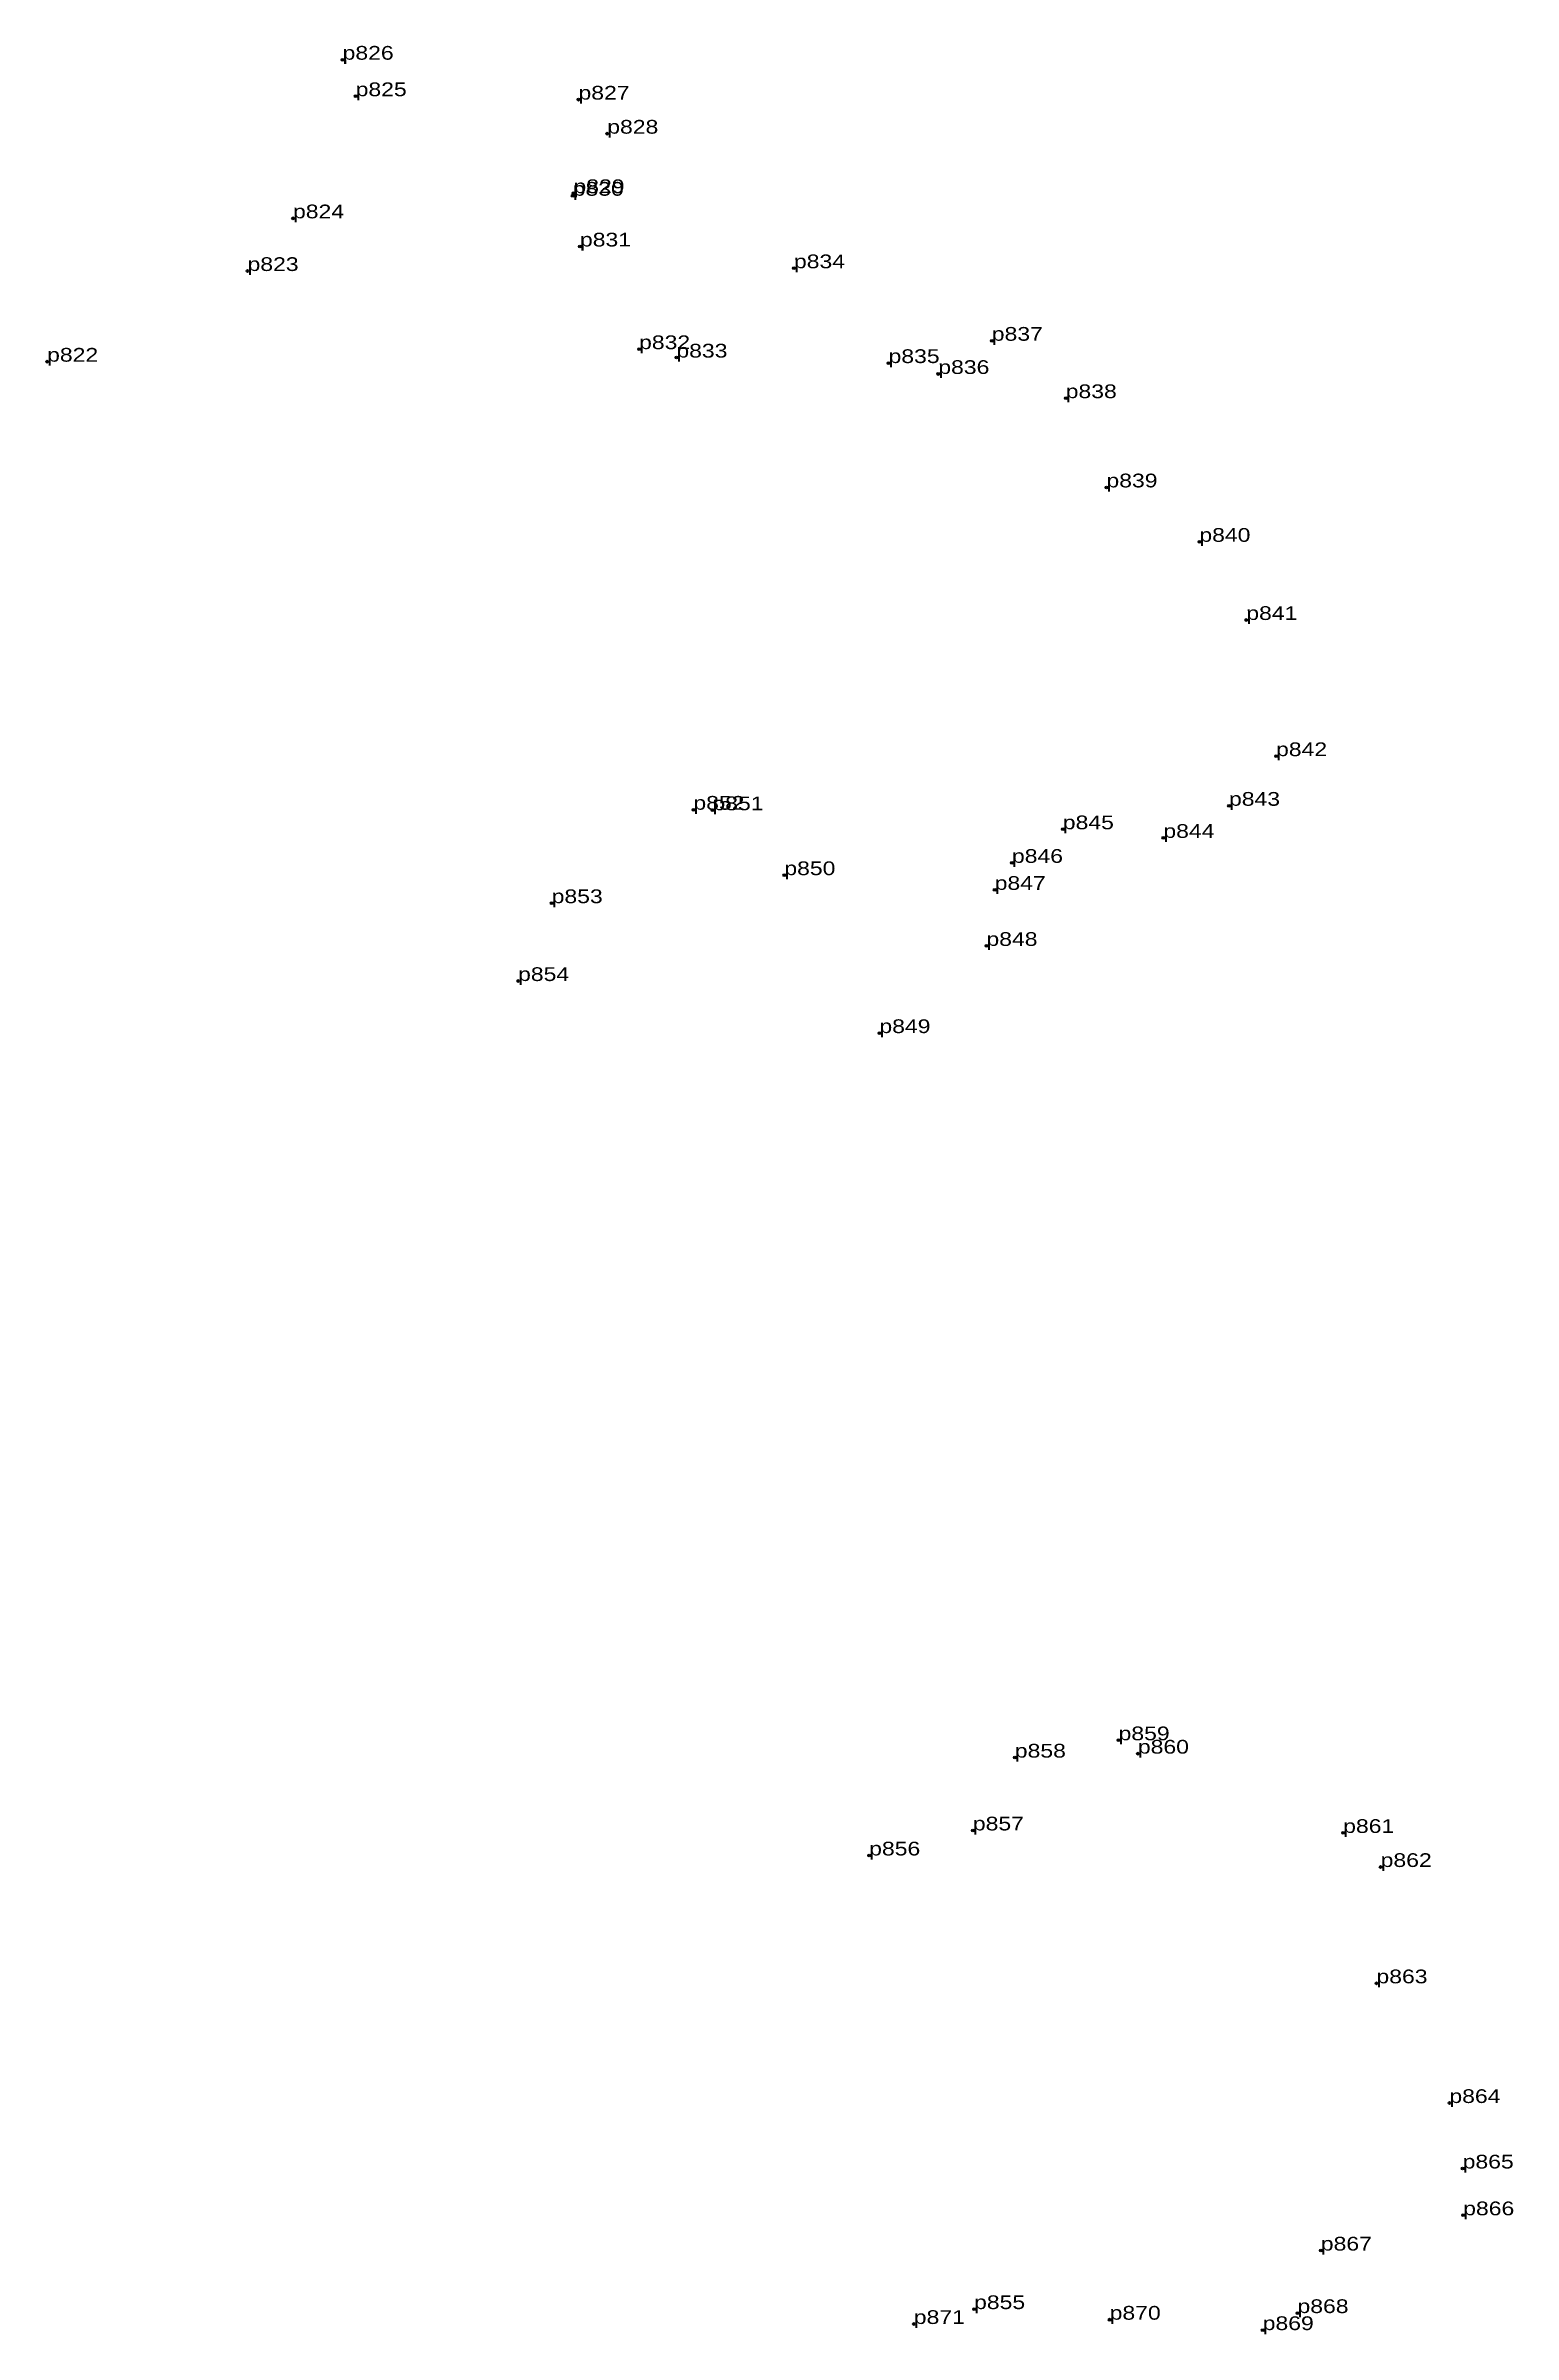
# Model space of a CAD drawing. Header units: metres. Extents: x 543607 to 546308, y 1834524 to 1839461.
# Drawn here: x 545570.4 to 545762.8, y 1835565.3 to 1835865.1 of the extents above; entities that cross this region are included whole.
import ezdxf

# ---------------------------------------------------------------- set-up
doc = ezdxf.new("R2010")
doc.units = ezdxf.units.M
doc.header["$LTSCALE"] = 0.72
doc.header["$PDMODE"] = 32
doc.header["$PDSIZE"] = 0.36
doc.layers.add('12', color=7, linetype='Continuous')
doc.layers.add('7', color=7, linetype='Continuous')

msp = doc.modelspace()

# ---------------------------------------------------------------- texts
at = {"layer": '12', "width": 1.25}
for s, p in [('p826', (545609.36, 1835863.24)), ('p825', (545611.07, 1835858.46)), ('p827', (545640.28, 1835858.01)), ('p828', (545644.05, 1835853.55)), ('p830', (545639.52, 1835845.42)), ('p829', (545639.62, 1835845.76)), ('p824', (545602.86, 1835842.46)), ('p831', (545640.47, 1835838.77)), ('p823', (545596.9, 1835835.56)), ('p834', (545668.52, 1835835.92)), ('p837', (545694.45, 1835826.42)), ('p822', (545570.63, 1835823.68)), ('p832', (545648.22, 1835825.32)), ('p833', (545653.11, 1835824.22)), ('p835', (545680.92, 1835823.5)), ('p836', (545687.44, 1835822.07)), ('p838', (545704.14, 1835818.9)), ('p839', (545709.48, 1835807.21)), ('p840', (545721.66, 1835800.08)), ('p841', (545727.81, 1835789.84)), ('p842', (545731.71, 1835772)), ('p852', (545655.34, 1835764.98)), ('p851', (545657.84, 1835764.91)), ('p843', (545725.54, 1835765.5)), ('p845', (545703.76, 1835762.42)), ('p844', (545716.94, 1835761.29)), ('p846', (545697.09, 1835758.02)), ('p850', (545667.26, 1835756.41)), ('p847', (545694.83, 1835754.48)), ('p853', (545636.76, 1835752.74)), ('p848', (545693.75, 1835747.14)), ('p854', (545632.36, 1835742.54)), ('p849', (545679.72, 1835735.72)), ('p858', (545697.47, 1835640.8)), ('p859', (545711.07, 1835643.07)), ('p860', (545713.6, 1835641.32)), ('p857', (545691.97, 1835631.26)), ('p861', (545740.51, 1835630.93)), ('p856', (545678.38, 1835627.98)), ('p862', (545745.42, 1835626.47)), ('p863', (545744.87, 1835611.23)), ('p864', (545754.43, 1835595.55)), ('p865', (545756.17, 1835586.97)), ('p866', (545756.24, 1835580.84)), ('p867', (545737.58, 1835576.22)), ('p855', (545692.13, 1835568.55)), ('p871', (545684.23, 1835566.6)), ('p870', (545709.9, 1835567.16)), ('p869', (545729.96, 1835565.8)), ('p868', (545734.52, 1835568.03))]:
    msp.add_text(s, height=1.8, dxfattribs=at).set_placement(p)

# ---------------------------------------------------------------- linework, layer by layer
at = {"layer": '7'}
for p in [(545609.36, 1835863.24), (545611.07, 1835858.46), (545640.28, 1835858.01), (545644.05, 1835853.55), (545639.52, 1835845.42), (545639.62, 1835845.76), (545602.86, 1835842.46), (545640.47, 1835838.77), (545596.9, 1835835.56), (545668.52, 1835835.92), (545648.22, 1835825.32), (545694.45, 1835826.42), (545570.63, 1835823.68), (545653.11, 1835824.22), (545680.92, 1835823.5), (545687.44, 1835822.07), (545704.14, 1835818.9), (545709.48, 1835807.21), (545721.66, 1835800.08), (545727.81, 1835789.84), (545731.71, 1835772), (545725.54, 1835765.5), (545655.34, 1835764.98), (545657.84, 1835764.91), (545703.76, 1835762.42), (545716.94, 1835761.29), (545667.26, 1835756.41), (545697.09, 1835758.02), (545694.83, 1835754.48), (545636.76, 1835752.74), (545693.75, 1835747.14), (545632.36, 1835742.54), (545679.72, 1835735.72), (545711.07, 1835643.07), (545697.47, 1835640.8), (545713.6, 1835641.32), (545691.97, 1835631.26), (545740.51, 1835630.93), (545678.38, 1835627.98), (545745.42, 1835626.47), (545744.87, 1835611.23), (545754.43, 1835595.55), (545756.17, 1835586.97), (545756.24, 1835580.84), (545737.58, 1835576.22), (545692.13, 1835568.55), (545709.9, 1835567.16), (545734.52, 1835568.03), (545684.23, 1835566.6), (545729.96, 1835565.8)]:
    msp.add_point(p, dxfattribs=at)

msp.set_redraw_order([(e.dxf.handle, doc.entitydb.next_handle()) for e in msp.query("TEXT MTEXT ATTDEF DIMENSION ARC_DIMENSION")])  # texts and dimensions are drawn at this point

doc.saveas('drawing.dxf')
